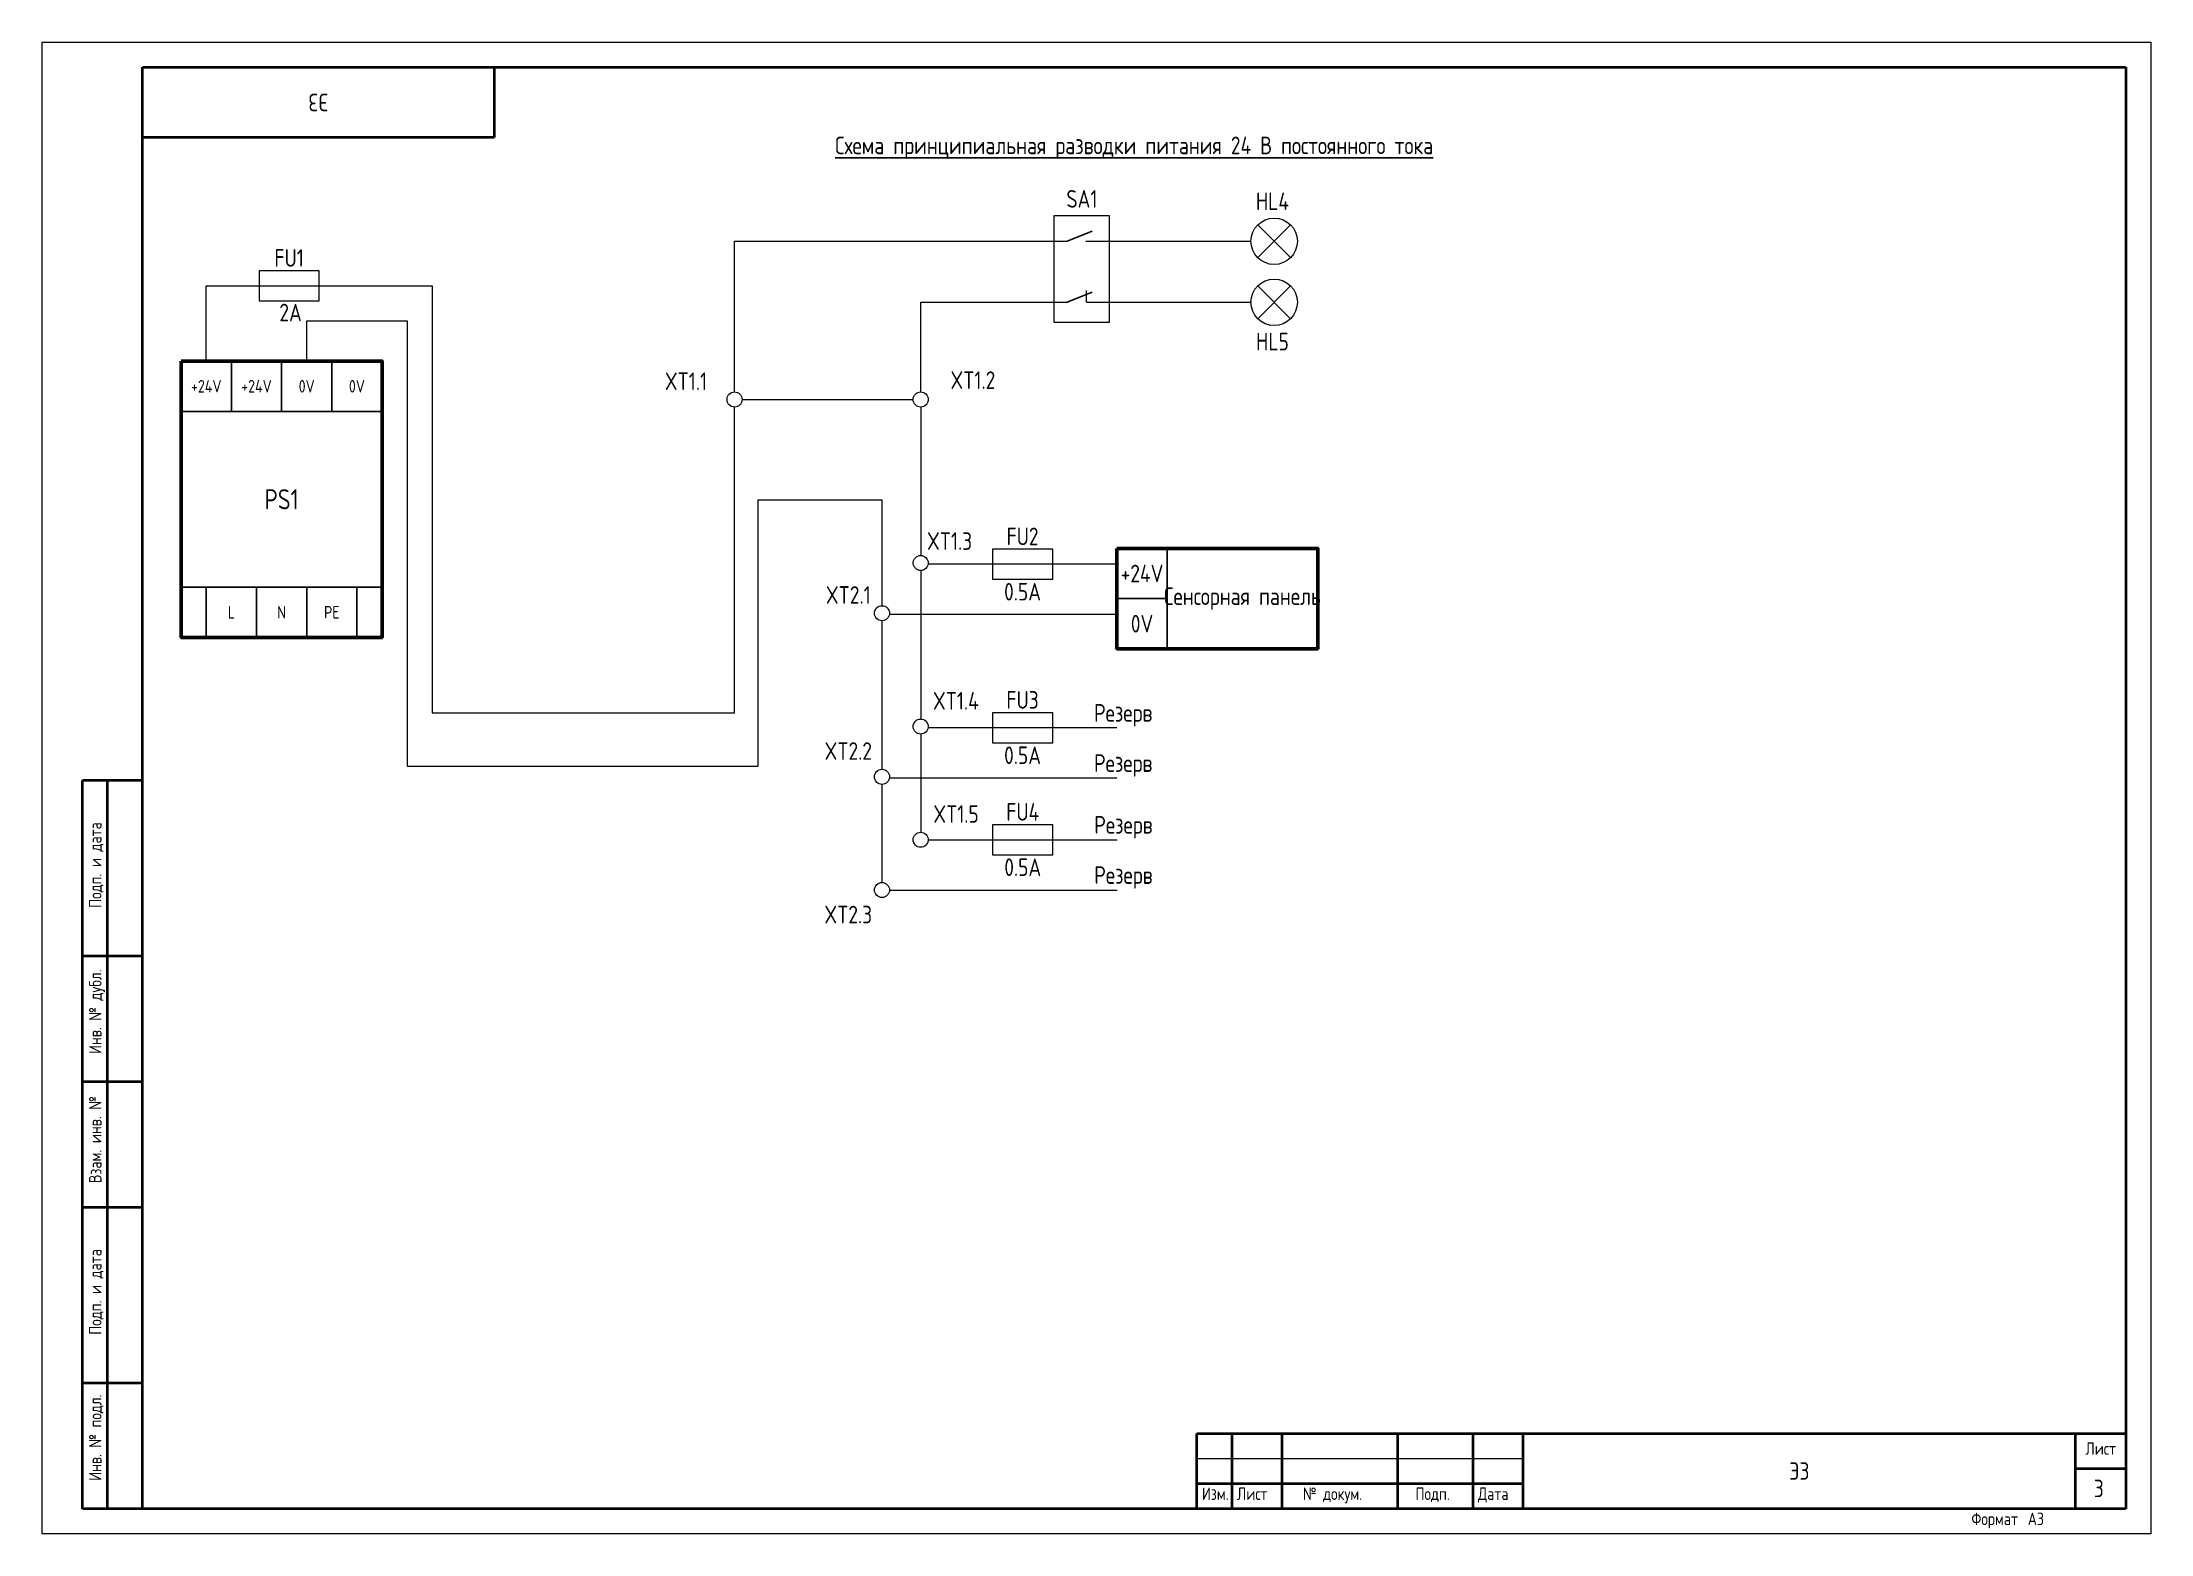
# Model space of a CAD drawing. Header units: millimetres. Extents: x 3520 to 4990, y 400 to 1747.
# Drawn here: x 4150 to 4570, y 1000 to 1297 of the extents above; entities that cross this region are included whole.
import ezdxf

# ---------------------------------------------------------------- set-up
doc = ezdxf.new("R2010")
doc.units = ezdxf.units.MM
doc.linetypes.add('K5LT_BASIC', pattern=[0])
doc.linetypes.add('K5LT_THIN', pattern=[0])
doc.layers.add('Стерка', color=7, linetype='Continuous', lineweight=15)
doc.styles.add('ГОСТ В', font='GOST_0.TTF', dxfattribs={"height": 3.5})
doc.styles.add('ГОСТ тип А', font='GOST_0.TTF', dxfattribs={"height": 3.5})

msp = doc.modelspace()

# ---------------------------------------------------------------- texts
at = {"color": 7, "linetype": 'Continuous', "lineweight": 15, "insert": (4205, 1285), "char_height": 3.5, "width": 70, "attachment_point": 5, "rotation": 180, "style": 'ГОСТ В'}
msp.add_mtext('{\\C256;Э3}', dxfattribs=at)
at = {"color": 7, "insert": (4367.5, 1275.97), "char_height": 3.5, "width": 395, "attachment_point": 5, "style": 'ГОСТ В'}
msp.add_mtext('{\\LСхема принципиальная разводки питания 24 В постоянного тока}', dxfattribs=at)
at = {"color": 7, "linetype": 'Continuous', "lineweight": 15, "attachment_point": 5}
for s, insert, char_height, width, style in [('{\\C256;SA1}', (4357.09, 1265.8), 3.5, 5, 'ГОСТ В'), ('{\\C256;FU1}', (4199.19, 1254.04), 3.5, 12, 'ГОСТ В'), ('{\\C256;2А}', (4199.48, 1243.17), 3.5, 12, 'ГОСТ В'), ('{\\C256;XT1.1}', (4278.23, 1229.49), 3.5, 5, 'ГОСТ В'), ('{\\C256;XT1.2}', (4335.38, 1229.71), 3.5, 5, 'ГОСТ В'), ('{\\C256;PS1}', (4197.69, 1205.99), 4, 40, 'ГОСТ тип А'), ('{\\C256;XT1.3}', (4330.74, 1197.66), 3.5, 5, 'ГОСТ В'), ('{\\C256;FU2}', (4345.27, 1198.6), 3.5, 12, 'ГОСТ В'), ('{\\C256;XT2.1}', (4310.56, 1186.93), 3.5, 5, 'ГОСТ В'), ('{\\C256;0.5А}', (4345.27, 1187.58), 3.5, 12, 'ГОСТ В'), ('{\\C256;Сенсорная панель}', (4389.07, 1186.21), 3.5, 30, 'ГОСТ В'), ('{\\C256;XT1.4}', (4331.99, 1165.86), 3.5, 5, 'ГОСТ В'), ('{\\C256;FU3}', (4345.27, 1166.04), 3.5, 12, 'ГОСТ В'), ('{\\C256;XT2.2}', (4310.56, 1155.86), 3.5, 5, 'ГОСТ В'), ('{\\C256;0.5А}', (4345.27, 1155.01), 3.5, 12, 'ГОСТ В'), ('{\\C256;XT1.5}', (4332.03, 1143.32), 3.5, 5, 'ГОСТ В'), ('{\\C256;FU4}', (4345.31, 1143.74), 3.5, 12, 'ГОСТ В'), ('{\\C256;0.5А}', (4345.31, 1132.72), 3.5, 12, 'ГОСТ В'), ('{\\C256;XT2.3}', (4310.56, 1123.3), 3.5, 5, 'ГОСТ В'), ('{\\C256;Э3}', (4500, 1012.5), 3.5, 110, 'ГОСТ В')]:
    msp.add_mtext(s, dxfattribs=dict(at, insert=insert, char_height=char_height, width=width, style=style))
at = {"linetype": 'Continuous', "lineweight": 15, "char_height": 3.5, "width": 0.5611, "attachment_point": 5, "style": 'ГОСТ В'}
for s, insert in [('HL4', (4395.05, 1265.33)), ('HL5', (4395.05, 1237.39))]:
    msp.add_mtext(s, dxfattribs=dict(at, insert=insert))
at = {"color": 7, "linetype": 'Continuous', "width": 10, "attachment_point": 5}
for s, insert, char_height, style in [('+24V', (4182.69, 1228.49), 2.5, 'ГОСТ тип А'), ('+24V', (4192.69, 1228.49), 2.5, 'ГОСТ тип А'), ('0V', (4202.69, 1228.49), 2.5, 'ГОСТ тип А'), ('0V', (4212.69, 1228.49), 2.5, 'ГОСТ тип А'), ('+24V', (4369.07, 1191.21), 3.5, 'ГОСТ В'), ('L', (4187.69, 1183.49), 2.5, 'ГОСТ тип А'), ('N', (4197.69, 1183.49), 2.5, 'ГОСТ тип А'), ('PE', (4207.69, 1183.49), 2.5, 'ГОСТ тип А'), ('0V', (4369.07, 1181.21), 3.5, 'ГОСТ В')]:
    msp.add_mtext(s, dxfattribs=dict(at, insert=insert, char_height=char_height, style=style))
at = {"color": 7, "linetype": 'Continuous', "lineweight": 15, "true_color": 0xffffff, "char_height": 3.5, "width": 39.9963, "attachment_point": 4, "style": 'ГОСТ В'}
for insert in [(4359.5, 1162.98), (4359.5, 1152.98), (4359.54, 1140.69), (4359.54, 1130.69)]:
    msp.add_mtext('{\\C256;Резерв}', dxfattribs=dict(at, insert=insert))
at = {"layer": 'Стерка', "color": 7, "insert": (4559.64, 1009.04), "char_height": 3.5, "attachment_point": 5, "style": 'ГОСТ тип А'}
msp.add_mtext_dynamic_manual_height_columns('3', width=10, gutter_width=17.5, heights=[0], dxfattribs=at)

# ---------------------------------------------------------------- blocks, each defined once
blk = doc.blocks.new('A3-2')
at = {"linetype": 'K5LT_THIN', "lineweight": 18}
for p, q in [((420, 0), (420, 297)), ((420, 297), (840, 297)), ((840, 297), (840, 0)), ((650, 15), (715, 15)), ((840, 0), (420, 0))]:
    blk.add_line(p, q, dxfattribs=at)
at = {"linetype": 'K5LT_BASIC', "lineweight": 40}
for p, q in [((440, 5), (440, 292)), ((440, 292), (835, 292)), ((510, 292), (510, 278)), ((835, 292), (835, 5)), ((510, 278), (440, 278)), ((428, 5), (428, 150)), ((440, 150), (428, 150)), ((433, 5), (433, 150)), ((440, 115), (428, 115)), ((440, 90), (428, 90)), ((440, 65), (428, 65)), ((440, 30), (428, 30)), ((650, 20), (835, 20)), ((650, 5), (650, 20)), ((657, 5), (657, 20)), ((667, 5), (667, 20)), ((690, 5), (690, 20)), ((705, 5), (705, 20)), ((715, 5), (715, 20)), ((825, 5), (825, 20)), ((825, 13), (835, 13)), ((650, 10), (657, 10)), ((657, 10), (667, 10)), ((667, 10), (690, 10)), ((690, 10), (705, 10)), ((705, 10), (715, 10)), ((440, 5), (428, 5)), ((835, 5), (440, 5))]:
    blk.add_line(p, q, dxfattribs=at)
at = {"char_height": 2.5, "attachment_point": 1, "rotation": 90, "style": 'ГОСТ тип А'}
for s, insert in [('Подп. и дата', (429.32, 124.64)), ('Инв. № дубл.', (429.32, 95.56)), ('Взам. инв. №', (429.32, 69.83)), ('Подп. и дата', (429.32, 39.64)), ('Инв. № подл.', (429.32, 10.56))]:
    blk.add_mtext(s, dxfattribs=dict(at, insert=insert))
at = {"char_height": 2.5, "attachment_point": 1, "style": 'ГОСТ тип А'}
for s, insert in [('Лист', (826.99, 18.23)), ('Изм.', (651.01, 9.23)), ('Лист', (658, 9.23)), ('№ докум.', (671.12, 9.23)), ('Подп.', (693.55, 9.23)), ('Дата', (706, 9.23)), ('Формат', (804.26, 4.23)), ('A3', (815.5, 4.23))]:
    blk.add_mtext(s, dxfattribs=dict(at, insert=insert))

# ---------------------------------------------------------------- linework, layer by layer
for p, q in [((4354.16, 1257.36), (4359.16, 1259.36)), ((4354.16, 1245.21), (4359.16, 1247.21))]:
    msp.add_line(p, q)
at = {"color": 7}
for p, q in [((4187.69, 1233.49), (4187.69, 1223.49)), ((4197.69, 1233.49), (4197.69, 1223.49)), ((4207.69, 1233.49), (4207.69, 1223.49)), ((4177.69, 1223.49), (4217.69, 1223.49)), ((4374.07, 1196.21), (4374.07, 1176.21)), ((4177.69, 1188.49), (4217.69, 1188.49)), ((4182.69, 1188.49), (4182.69, 1178.49)), ((4192.69, 1188.49), (4192.69, 1178.49)), ((4202.69, 1188.49), (4202.69, 1178.49)), ((4212.69, 1188.49), (4212.69, 1178.49)), ((4364.07, 1186.21), (4374.07, 1186.21))]:
    msp.add_line(p, q, dxfattribs=at)
at = {"color": 7, "lineweight": 50}
for points in [[(4177.69, 1233.49), (4217.69, 1233.49), (4217.69, 1178.49), (4177.69, 1178.49)], [(4364.07, 1196.21), (4404.07, 1196.21), (4404.07, 1176.21), (4364.07, 1176.21)]]:
    msp.add_lwpolyline(points, close=True, dxfattribs=at)
at = {"layer": 'Стерка', "color": 7}
for p, q in [((4392.12, 1254.1), (4398.66, 1260.63)), ((4398.66, 1254.1), (4392.12, 1260.63)), ((4287.91, 1227.36), (4287.91, 1257.36)), ((4287.91, 1257.36), (4354.16, 1257.36)), ((4357.9, 1257.36), (4390.77, 1257.36)), ((4182.69, 1233.49), (4182.69, 1248.49)), ((4182.69, 1248.49), (4227.69, 1248.49)), ((4227.69, 1248.49), (4227.69, 1163.49)), ((4357.98, 1245.21), (4357.98, 1247.55)), ((4392.12, 1241.94), (4398.66, 1248.48)), ((4398.66, 1241.94), (4392.12, 1248.48)), ((4324.98, 1227.36), (4324.98, 1245.21)), ((4324.98, 1245.21), (4354.16, 1245.21)), ((4357.98, 1245.21), (4390.85, 1245.21)), ((4202.69, 1233.49), (4202.69, 1241.49)), ((4202.69, 1241.49), (4222.69, 1241.49)), ((4222.69, 1241.49), (4222.69, 1152.82)), ((4177.69, 1233.49), (4187.69, 1233.49)), ((4197.69, 1233.49), (4207.69, 1233.49)), ((4287.91, 1163.49), (4287.91, 1224.36)), ((4289.41, 1225.86), (4292.22, 1225.86)), ((4292.22, 1225.86), (4323.48, 1225.86)), ((4324.98, 1224.36), (4324.98, 1194.8)), ((4292.54, 1205.86), (4317.27, 1205.86)), ((4292.54, 1205.86), (4292.54, 1152.82)), ((4317.27, 1205.86), (4317.27, 1184.8)), ((4364.07, 1193.05), (4326.48, 1193.05)), ((4324.98, 1191.8), (4324.98, 1162.23)), ((4317.27, 1181.8), (4317.27, 1152.23)), ((4364.07, 1183.05), (4318.77, 1183.05)), ((4227.69, 1163.49), (4287.91, 1163.49)), ((4324.98, 1159.23), (4324.98, 1139.69)), ((4364.07, 1160.48), (4326.48, 1160.48)), ((4222.69, 1152.82), (4274.41, 1152.82)), ((4274.41, 1152.82), (4292.54, 1152.82)), ((4317.27, 1149.23), (4317.27, 1129.69)), ((4364.07, 1150.48), (4318.77, 1150.48)), ((4326.52, 1138.19), (4364.11, 1138.19)), ((4318.81, 1128.19), (4364.11, 1128.19))]:
    msp.add_line(p, q, dxfattribs=at)
for points in [[(4351.49, 1241.28), (4362.56, 1241.28), (4362.56, 1262.43), (4351.49, 1262.43)], [(4193.19, 1245.49), (4205.19, 1245.49), (4205.19, 1251.49), (4193.19, 1251.49)], [(4339.27, 1190.05), (4351.27, 1190.05), (4351.27, 1196.05), (4339.27, 1196.05)], [(4339.27, 1157.48), (4351.27, 1157.48), (4351.27, 1163.48), (4339.27, 1163.48)], [(4339.31, 1135.19), (4351.31, 1135.19), (4351.31, 1141.19), (4339.31, 1141.19)]]:
    msp.add_lwpolyline(points, close=True, dxfattribs=at)
at = {"layer": 'Стерка'}
for centre in [(4395.39, 1257.36), (4395.39, 1245.21)]:
    msp.add_circle(centre, 4.62, dxfattribs=at)
at = {"layer": 'Стерка', "color": 7}
for centre in [(4287.91, 1225.86), (4324.98, 1225.86), (4324.98, 1193.3), (4317.27, 1183.3), (4324.98, 1160.73), (4317.27, 1150.73), (4324.98, 1138.19), (4317.27, 1128.19)]:
    msp.add_circle(centre, 1.5, dxfattribs=at)

# ---------------------------------------------------------------- block references
msp.add_blockref('A3-2', (3730, 1000))

msp.set_redraw_order([(e.dxf.handle, doc.entitydb.next_handle()) for e in msp.query("TEXT MTEXT ATTDEF DIMENSION ARC_DIMENSION")])  # texts and dimensions are drawn at this point

doc.saveas('drawing.dxf')
